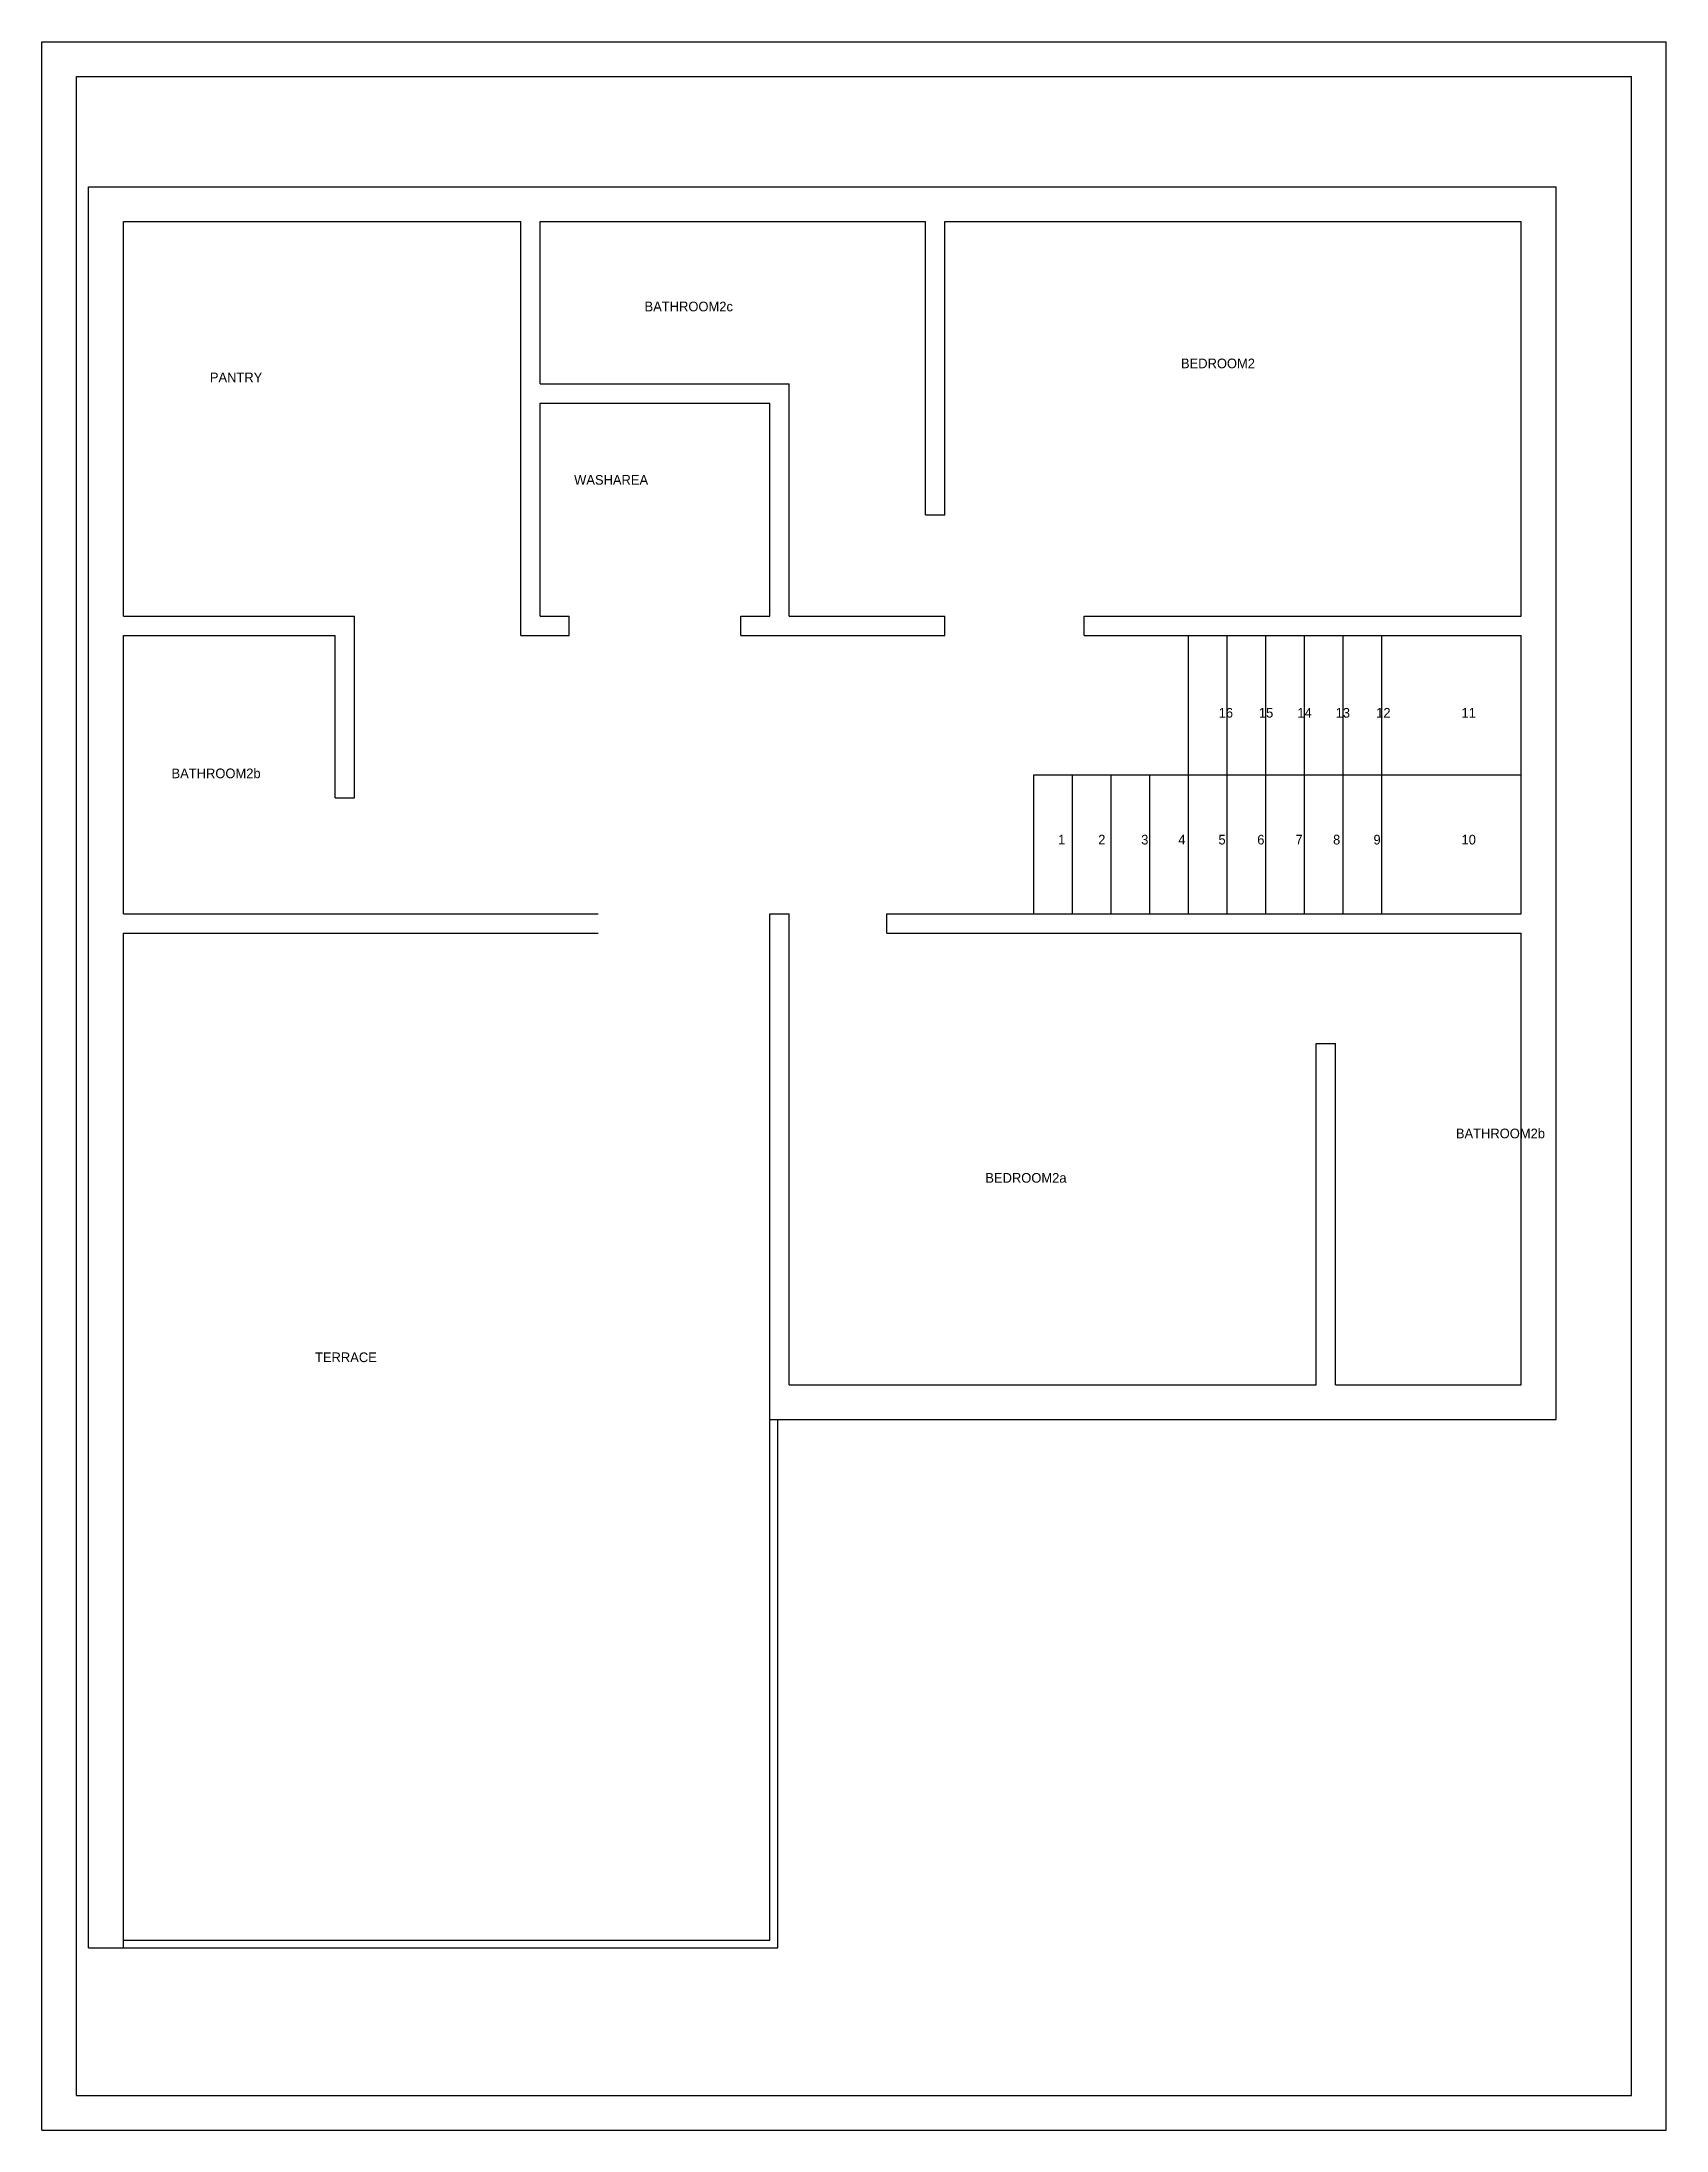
# Model space of a CAD drawing. Header units: metres. Extents: x 0 to 1347, y 0 to 540.
# Drawn here: x 927 to 1347, y 0 to 540 of the extents above; entities that cross this region are included whole.
import ezdxf

# ---------------------------------------------------------------- set-up
doc = ezdxf.new("R2010")
doc.units = ezdxf.units.M
for name, color, linetype in [('BathRoom2b', 7, 'Continuous'), ('BathRoom2c', 7, 'Continuous'), ('BedRoom2', 7, 'Continuous'), ('BedRoom2a', 7, 'Continuous'), ('Boundary', 7, 'Continuous'), ('Pantry', 7, 'Continuous'), ('Staircase', 7, 'Continuous'), ('Terrace', 7, 'Continuous'), ('WashArea', 7, 'Continuous')]:
    doc.layers.add(name, color=color, linetype=linetype)

msp = doc.modelspace()

# ---------------------------------------------------------------- texts
at = {"layer": 'BathRoom2b', "char_height": 2.5, "attachment_point": 1}
for insert in [(960.54, 352.08), (1292.61, 258.98)]:
    msp.add_mtext('BATHROOM2b', dxfattribs=dict(at, insert=insert))
at = {"layer": 'BathRoom2c', "insert": (1082.84, 472.8), "char_height": 2.5, "attachment_point": 1}
msp.add_mtext('BATHROOM2c', dxfattribs=at)
at = {"layer": 'BedRoom2', "insert": (1221.53, 458.08), "char_height": 2.5, "attachment_point": 1}
msp.add_mtext('BEDROOM2', dxfattribs=at)
at = {"layer": 'BedRoom2a', "insert": (1170.95, 247.5), "char_height": 2.5, "attachment_point": 1}
msp.add_mtext('BEDROOM2a', dxfattribs=at)
at = {"layer": 'Pantry', "insert": (970.45, 454.47), "char_height": 2.5, "attachment_point": 1}
msp.add_mtext('PANTRY', dxfattribs=at)
at = {"layer": 'Staircase', "char_height": 2.5, "attachment_point": 1}
for s, insert in [('16', (1231.28, 367.75)), ('15', (1241.67, 367.75)), ('14', (1251.63, 367.75)), ('13', (1261.52, 367.75)), ('12', (1271.99, 367.75)), ('11', (1294.06, 367.75)), ('1', (1189.74, 334.95)), ('2', (1200.13, 334.95)), ('3', (1211.24, 334.95)), ('4', (1220.84, 334.95)), ('5', (1231.22, 334.95)), ('6', (1241.25, 334.95)), ('7', (1251.14, 334.95)), ('8', (1260.85, 334.95)), ('9', (1271.3, 334.95)), ('10', (1294.06, 334.95))]:
    msp.add_mtext(s, dxfattribs=dict(at, insert=insert))
at = {"layer": 'Terrace', "insert": (997.64, 201.11), "char_height": 2.5, "attachment_point": 1}
msp.add_mtext('TERRACE', dxfattribs=at)
at = {"layer": 'WashArea', "insert": (1064.63, 427.98), "char_height": 2.5, "attachment_point": 1}
msp.add_mtext('WASHAREA', dxfattribs=at)

# ---------------------------------------------------------------- linework, layer by layer
at = {"layer": 'BathRoom2b'}
for p, q in [((1007.85, 344.48), (1007.85, 391.48)), ((948.08, 386.48), (1002.85, 386.48)), ((948.08, 314.48), (948.08, 386.48)), ((1002.85, 344.48), (1002.85, 386.48)), ((1002.85, 344.48), (1007.85, 344.48)), ((948.08, 314.48), (1070.85, 314.48)), ((1261.5, 309.48), (1309.5, 309.48)), ((1309.5, 192.76), (1309.5, 309.48)), ((1256.5, 280.99), (1261.5, 280.99)), ((1261.5, 192.76), (1261.5, 280.99)), ((1261.5, 192.76), (1309.5, 192.76))]:
    msp.add_line(p, q, dxfattribs=at)
at = {"layer": 'BathRoom2c'}
for p, q in [((1055.85, 451.58), (1055.85, 493.52)), ((1055.85, 493.52), (1155.5, 493.52)), ((1155.5, 417.72), (1155.5, 493.52)), ((1055.85, 451.58), (1120.27, 451.58)), ((1120.27, 391.48), (1120.27, 451.58)), ((1155.5, 417.72), (1160.5, 417.72)), ((1120.27, 391.48), (1160.5, 391.48)), ((1160.5, 386.48), (1160.5, 391.48)), ((1107.77, 386.48), (1160.5, 386.48))]:
    msp.add_line(p, q, dxfattribs=at)
at = {"layer": 'BedRoom2'}
for p, q in [((1160.5, 417.72), (1160.5, 493.52)), ((1160.5, 493.52), (1309.5, 493.52)), ((1309.5, 391.48), (1309.5, 493.52)), ((1196.5, 391.48), (1309.5, 391.48)), ((1196.5, 386.48), (1196.5, 391.48))]:
    msp.add_line(p, q, dxfattribs=at)
at = {"layer": 'BedRoom2a'}
for p, q in [((1120.27, 192.76), (1120.27, 314.48)), ((1145.5, 309.48), (1145.5, 314.48)), ((1145.5, 309.48), (1261.5, 309.48)), ((1256.5, 192.76), (1256.5, 280.99)), ((1120.27, 192.76), (1256.5, 192.76))]:
    msp.add_line(p, q, dxfattribs=at)
at = {"layer": 'Boundary'}
for p, q in [((926.99, 0), (926.99, 540)), ((926.99, 540), (1346.99, 540)), ((1346.99, 0), (1346.99, 540)), ((935.99, 9), (935.99, 531)), ((935.99, 531), (1337.99, 531)), ((1337.99, 9), (1337.99, 531)), ((939.08, 47.18), (939.08, 502.52)), ((939.08, 502.52), (1318.5, 502.52)), ((1318.5, 183.76), (1318.5, 502.52)), ((1115.27, 183.76), (1318.5, 183.76)), ((939.08, 47.18), (1117.27, 47.18)), ((935.99, 9), (1337.99, 9)), ((926.99, 0), (1346.99, 0))]:
    msp.add_line(p, q, dxfattribs=at)
at = {"layer": 'Pantry'}
for p, q in [((948.08, 391.48), (948.08, 493.52)), ((948.08, 493.52), (1050.85, 493.52)), ((1050.85, 386.48), (1050.85, 493.52)), ((948.08, 391.48), (1007.85, 391.48))]:
    msp.add_line(p, q, dxfattribs=at)
at = {"layer": 'Staircase'}
for p, q in [((1196.5, 386.48), (1309.5, 386.48)), ((1223.5, 314.48), (1223.5, 386.48)), ((1233.5, 314.48), (1233.5, 386.48)), ((1243.5, 314.48), (1243.5, 386.48)), ((1253.5, 314.48), (1253.5, 386.48)), ((1263.5, 314.48), (1263.5, 386.48)), ((1273.5, 314.48), (1273.5, 386.48)), ((1309.5, 314.48), (1309.5, 386.48)), ((1183.5, 350.48), (1309.5, 350.48)), ((1183.5, 314.48), (1183.5, 350.48)), ((1193.5, 314.48), (1193.5, 350.48)), ((1203.5, 314.48), (1203.5, 350.48)), ((1213.5, 314.48), (1213.5, 350.48)), ((1145.5, 314.48), (1309.5, 314.48))]:
    msp.add_line(p, q, dxfattribs=at)
at = {"layer": 'Terrace'}
for p, q in [((1115.27, 49.18), (1115.27, 314.48)), ((1115.27, 314.48), (1120.27, 314.48)), ((948.08, 47.18), (948.08, 309.48)), ((948.08, 309.48), (1070.85, 309.48)), ((1117.27, 47.18), (1117.27, 183.76)), ((948.08, 49.18), (1115.27, 49.18))]:
    msp.add_line(p, q, dxfattribs=at)
at = {"layer": 'WashArea'}
for p, q in [((1055.85, 391.48), (1055.85, 446.58)), ((1055.85, 446.58), (1115.27, 446.58)), ((1115.27, 391.48), (1115.27, 446.58)), ((1055.85, 391.48), (1063.35, 391.48)), ((1063.35, 386.48), (1063.35, 391.48)), ((1107.77, 391.48), (1115.27, 391.48)), ((1107.77, 386.48), (1107.77, 391.48)), ((1050.85, 386.48), (1063.35, 386.48))]:
    msp.add_line(p, q, dxfattribs=at)

msp.set_redraw_order([(e.dxf.handle, doc.entitydb.next_handle()) for e in msp.query("TEXT MTEXT ATTDEF DIMENSION ARC_DIMENSION")])  # texts and dimensions are drawn at this point

doc.saveas('drawing.dxf')
